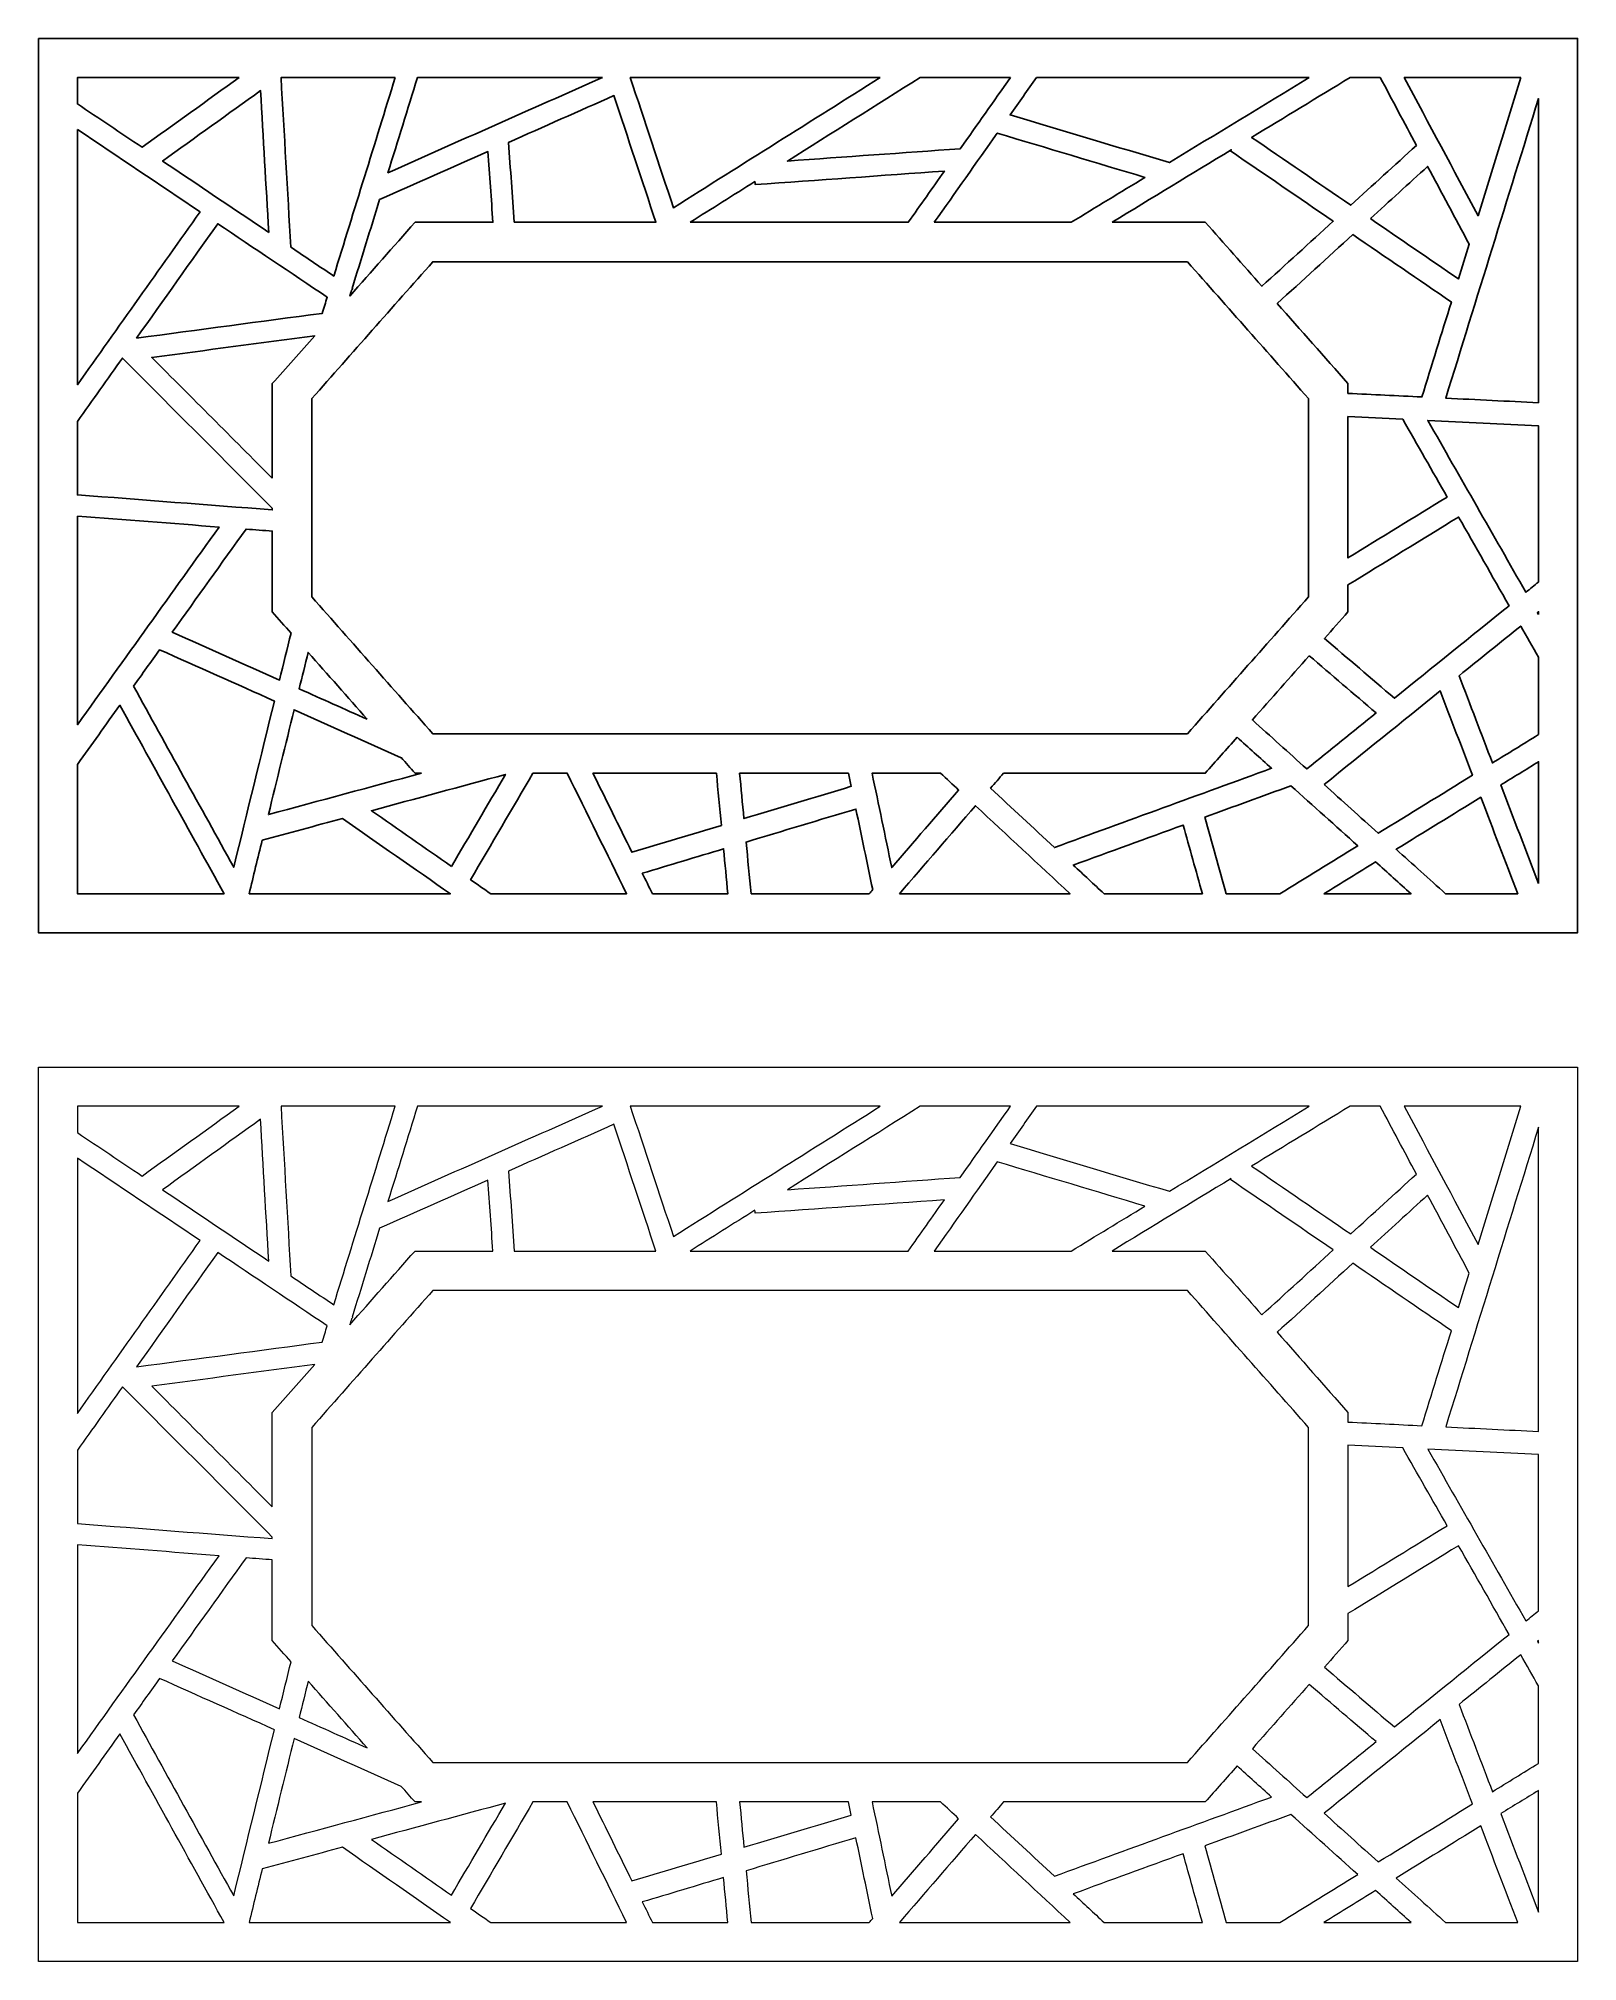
# Model space of a CAD drawing. Header units: centimetres. Extents: x -9.4 to 9.6, y -10 to 13.7.
import ezdxf

# ---------------------------------------------------------------- set-up
doc = ezdxf.new("R2010")
doc.units = ezdxf.units.CM
doc.header["$MEASUREMENT"] = 0
doc.layers.add('layer 1', color=7, linetype='Continuous')

msp = doc.modelspace()

# ---------------------------------------------------------------- linework, layer by layer
at = {"layer": 'layer 1', "color": 177}
for points, knots in [([(-9.3534, 13.65941), (-9.3534, 9.98564), (-9.3534, 6.31187), (-9.3534, 2.6381), (-9.3534, 2.6381), (-3.02892, 2.63811), (3.29554, 2.63808), (9.62, 2.6381), (9.62, 2.6381), (9.62, 6.31187), (9.62, 9.98564), (9.62, 13.65941), (9.62, 13.65941), (3.29554, 13.65943), (-3.02891, 13.65941), (-9.3534, 13.65941)], [0, 0, 0, 0, 0.2, 0.2, 0.2, 0.2, 0.4, 0.4, 0.4, 0.4, 0.6, 0.6, 0.6, 0.6, 1, 1, 1, 1]), ([(-6.87876, 13.17814), (-7.27782, 12.89151), (-7.6769, 12.60491), (-8.07601, 12.3183), (-8.07601, 12.3183), (-8.34136, 12.49644), (-8.60675, 12.6746), (-8.87211, 12.85274), (-8.87211, 12.85274), (-8.87211, 12.9612), (-8.87211, 13.06967), (-8.87211, 13.17812), (-8.87211, 13.17812), (-8.20766, 13.17812), (-7.5432, 13.17814), (-6.87876, 13.17814)], [0, 0, 0, 0, 0.2, 0.2, 0.2, 0.2, 0.4, 0.4, 0.4, 0.4, 0.6, 0.6, 0.6, 0.6, 1, 1, 1, 1]), ([(-4.95526, 13.17811), (-5.20779, 12.36271), (-5.46033, 11.5473), (-5.71286, 10.73188), (-5.71286, 10.73188), (-5.88948, 10.85046), (-6.06611, 10.96903), (-6.24275, 11.08762), (-6.24275, 11.08762), (-6.28272, 11.78444), (-6.32269, 12.48128), (-6.36267, 13.17814), (-6.36267, 13.17814), (-5.89354, 13.17814), (-5.4244, 13.17814), (-4.95526, 13.17811)], [0, 0, 0, 0, 0.2, 0.2, 0.2, 0.2, 0.4, 0.4, 0.4, 0.4, 0.6, 0.6, 0.6, 0.6, 1, 1, 1, 1]), ([(-2.40174, 13.17814), (-3.28271, 12.78722), (-4.16368, 12.39626), (-5.04465, 12.00538), (-5.04465, 12.00538), (-4.92358, 12.39629), (-4.80256, 12.78721), (-4.68147, 13.17812), (-4.68147, 13.17812), (-3.92156, 13.17812), (-3.16161, 13.17812), (-2.40174, 13.17814)], [0, 0, 0, 0, 0.25, 0.25, 0.25, 0.25, 0.5, 0.5, 0.5, 0.5, 1, 1, 1, 1]), ([(1.0248, 13.17814), (0.17455, 12.6432), (-0.67571, 12.10828), (-1.52594, 11.57336), (-1.52594, 11.57336), (-1.70316, 12.10828), (-1.88038, 12.6432), (-2.05763, 13.17812), (-2.05763, 13.17812), (-1.03014, 13.17814), (-0.00267, 13.17812), (1.0248, 13.17814)], [0, 0, 0, 0, 0.25, 0.25, 0.25, 0.25, 0.5, 0.5, 0.5, 0.5, 1, 1, 1, 1]), ([(2.63033, 13.17814), (2.42365, 12.88569), (2.21693, 12.59323), (2.01027, 12.30078), (2.01027, 12.30078), (1.30008, 12.2501), (0.5899, 12.19943), (-0.12027, 12.14873), (-0.12027, 12.14873), (0.42514, 12.49188), (0.97049, 12.835), (1.51589, 13.17814), (1.51589, 13.17814), (1.88737, 13.17812), (2.25886, 13.17812), (2.63033, 13.17814)], [0, 0, 0, 0, 0.2, 0.2, 0.2, 0.2, 0.4, 0.4, 0.4, 0.4, 0.6, 0.6, 0.6, 0.6, 1, 1, 1, 1]), ([(6.31225, 13.17812), (5.73748, 12.82869), (5.16272, 12.47924), (4.58793, 12.12979), (4.58793, 12.12979), (3.93372, 12.32578), (3.2795, 12.52178), (2.6253, 12.71777), (2.6253, 12.71777), (2.73374, 12.87124), (2.8422, 13.02468), (2.95064, 13.17812), (2.95064, 13.17812), (4.07117, 13.17814), (5.19171, 13.17814), (6.31225, 13.17812)], [0, 0, 0, 0, 0.2, 0.2, 0.2, 0.2, 0.4, 0.4, 0.4, 0.4, 0.6, 0.6, 0.6, 0.6, 1, 1, 1, 1]), ([(7.1873, 13.17814), (7.33608, 12.8994), (7.48489, 12.62067), (7.63369, 12.34191), (7.63369, 12.34191), (7.36395, 12.09613), (7.09421, 11.85035), (6.82447, 11.60455), (6.82447, 11.60455), (6.41713, 11.88317), (6.00979, 12.16182), (5.60245, 12.44045), (5.60245, 12.44045), (6.00689, 12.68636), (6.41134, 12.93223), (6.81574, 13.17812), (6.81574, 13.17812), (6.93961, 13.17812), (7.06345, 13.17812), (7.1873, 13.17814)], [0, 0, 0, 0, 0.16666667, 0.16666667, 0.16666667, 0.16666667, 0.33333333, 0.33333333, 0.33333333, 0.33333333, 0.5, 0.5, 0.5, 0.5, 0.66666667, 0.66666667, 0.66666667, 0.66666667, 1, 1, 1, 1]), ([(8.92096, 13.17812), (8.74507, 12.61014), (8.56917, 12.04217), (8.39328, 11.47419), (8.39328, 11.47419), (8.09006, 12.04218), (7.78685, 12.61013), (7.48365, 13.17814), (7.48365, 13.17814), (7.96275, 13.17812), (8.44186, 13.17812), (8.92096, 13.17812)], [0, 0, 0, 0, 0.25, 0.25, 0.25, 0.25, 0.5, 0.5, 0.5, 0.5, 1, 1, 1, 1]), ([(-6.51492, 11.27032), (-6.95116, 11.56316), (-7.3874, 11.85603), (-7.82363, 12.14887), (-7.82363, 12.14887), (-7.42078, 12.4382), (-7.01793, 12.7275), (-6.6151, 13.01681), (-6.6151, 13.01681), (-6.5817, 12.43466), (-6.5483, 11.85249), (-6.51492, 11.27032)], [0, 0, 0, 0, 0.25, 0.25, 0.25, 0.25, 0.5, 0.5, 0.5, 0.5, 1, 1, 1, 1]), ([(-3.48907, 11.39403), (-3.51198, 11.72238), (-3.53488, 12.05068), (-3.55779, 12.37898), (-3.55779, 12.37898), (-3.12495, 12.57108), (-2.6921, 12.7631), (-2.25927, 12.95514), (-2.25927, 12.95514), (-2.08688, 12.4348), (-1.91447, 11.91441), (-1.74207, 11.39403), (-1.74207, 11.39403), (-2.32439, 11.39403), (-2.90674, 11.39403), (-3.48907, 11.39403)], [0, 0, 0, 0, 0.2, 0.2, 0.2, 0.2, 0.4, 0.4, 0.4, 0.4, 0.6, 0.6, 0.6, 0.6, 1, 1, 1, 1]), ([(9.13871, 9.17051), (8.7576, 9.18927), (8.37648, 9.20806), (7.99536, 9.22683), (7.99536, 9.22683), (8.37648, 10.45743), (8.7576, 11.68806), (9.13871, 12.91868), (9.13871, 12.91868), (9.13871, 11.66929), (9.13871, 10.4199), (9.13871, 9.17051)], [0, 0, 0, 0, 0.25, 0.25, 0.25, 0.25, 0.5, 0.5, 0.5, 0.5, 1, 1, 1, 1]), ([(-8.87211, 12.53768), (-8.36804, 12.19929), (-7.86393, 11.8609), (-7.35991, 11.5225), (-7.35991, 11.5225), (-7.86394, 10.81236), (-8.36801, 10.10223), (-8.87211, 9.39209), (-8.87211, 9.39209), (-8.87211, 10.44062), (-8.87211, 11.48915), (-8.87211, 12.53768)], [0, 0, 0, 0, 0.25, 0.25, 0.25, 0.25, 0.5, 0.5, 0.5, 0.5, 1, 1, 1, 1]), ([(1.68971, 11.39403), (1.94856, 11.76026), (2.20739, 12.1265), (2.46621, 12.49271), (2.46621, 12.49271), (3.07329, 12.31084), (3.68036, 12.12897), (4.28742, 11.94708), (4.28742, 11.94708), (3.98421, 11.76274), (3.68097, 11.57837), (3.37776, 11.39403), (3.37776, 11.39403), (2.81508, 11.39403), (2.25239, 11.39403), (1.68971, 11.39403)], [0, 0, 0, 0, 0.2, 0.2, 0.2, 0.2, 0.4, 0.4, 0.4, 0.4, 0.6, 0.6, 0.6, 0.6, 1, 1, 1, 1]), ([(-5.51553, 10.48493), (-5.50819, 10.50866), (-5.50086, 10.53243), (-5.49348, 10.55616), (-5.49348, 10.55616), (-5.48906, 10.56269), (-5.48464, 10.56921), (-5.48022, 10.57574), (-5.48022, 10.57574), (-5.4822, 10.57705), (-5.48419, 10.57838), (-5.48617, 10.57969), (-5.48617, 10.57969), (-5.37325, 10.94436), (-5.26031, 11.30898), (-5.14739, 11.67364), (-5.14739, 11.67364), (-4.70222, 11.87118), (-4.25698, 12.06873), (-3.81183, 12.26629), (-3.81183, 12.26629), (-3.79151, 11.97553), (-3.77123, 11.68478), (-3.75095, 11.39403), (-3.75095, 11.39403), (-4.07102, 11.39403), (-4.39108, 11.39403), (-4.71115, 11.39403), (-4.71115, 11.39403), (-4.97928, 11.09101), (-5.2474, 10.78795), (-5.51553, 10.48493)], [0, 0, 0, 0, 0.11111111, 0.11111111, 0.11111111, 0.11111111, 0.22222222, 0.22222222, 0.22222222, 0.22222222, 0.33333333, 0.33333333, 0.33333333, 0.33333333, 0.44444444, 0.44444444, 0.44444444, 0.44444444, 0.55555556, 0.55555556, 0.55555556, 0.55555556, 0.66666667, 0.66666667, 0.66666667, 0.66666667, 0.77777778, 0.77777778, 0.77777778, 0.77777778, 1, 1, 1, 1]), ([(3.88128, 11.39403), (4.37105, 11.69179), (4.86082, 11.98958), (5.3506, 12.28734), (5.3506, 12.28734), (5.34749, 12.28292), (5.34437, 12.27852), (5.34123, 12.27408), (5.34123, 12.27408), (5.76354, 11.98519), (6.18586, 11.69632), (6.60817, 11.40744), (6.60817, 11.40744), (6.31485, 11.14016), (6.02152, 10.87288), (5.72819, 10.60556), (5.72819, 10.60556), (5.49565, 10.8684), (5.26311, 11.13121), (5.03057, 11.39403), (5.03057, 11.39403), (4.64748, 11.39403), (4.26438, 11.39403), (3.88128, 11.39403)], [0, 0, 0, 0, 0.14285714, 0.14285714, 0.14285714, 0.14285714, 0.28571429, 0.28571429, 0.28571429, 0.28571429, 0.42857143, 0.42857143, 0.42857143, 0.42857143, 0.57142857, 0.57142857, 0.57142857, 0.57142857, 0.71428571, 0.71428571, 0.71428571, 0.71428571, 1, 1, 1, 1]), ([(-1.31989, 11.39403), (-1.05374, 11.56147), (-0.78762, 11.7289), (-0.52149, 11.89633), (-0.52149, 11.89633), (-0.52015, 11.88365), (-0.51881, 11.87099), (-0.51748, 11.85833), (-0.51748, 11.85833), (0.26009, 11.9138), (1.03764, 11.96928), (1.81517, 12.02479), (1.81517, 12.02479), (1.66659, 11.81453), (1.518, 11.60427), (1.3694, 11.39403), (1.3694, 11.39403), (0.47295, 11.39403), (-0.42345, 11.39403), (-1.31989, 11.39403)], [0, 0, 0, 0, 0.16666667, 0.16666667, 0.16666667, 0.16666667, 0.33333333, 0.33333333, 0.33333333, 0.33333333, 0.5, 0.5, 0.5, 0.5, 0.66666667, 0.66666667, 0.66666667, 0.66666667, 1, 1, 1, 1]), ([(7.06602, 11.43931), (7.30137, 11.65377), (7.53671, 11.86824), (7.77208, 12.08267), (7.77208, 12.08267), (7.94285, 11.76274), (8.11366, 11.44281), (8.28447, 11.12286), (8.28447, 11.12286), (8.24043, 10.98066), (8.19637, 10.83843), (8.15232, 10.69624), (8.15232, 10.69624), (7.79023, 10.94391), (7.42811, 11.19162), (7.06602, 11.43931)], [0, 0, 0, 0, 0.2, 0.2, 0.2, 0.2, 0.4, 0.4, 0.4, 0.4, 0.6, 0.6, 0.6, 0.6, 1, 1, 1, 1]), ([(-8.14373, 9.96645), (-7.81003, 10.43654), (-7.47637, 10.9066), (-7.14268, 11.37671), (-7.14268, 11.37671), (-6.693, 11.07481), (-6.24333, 10.77295), (-5.79363, 10.47105), (-5.79363, 10.47105), (-5.81416, 10.40474), (-5.83469, 10.33842), (-5.85524, 10.27208), (-5.85524, 10.27208), (-6.61805, 10.17021), (-7.38091, 10.06835), (-8.14373, 9.96645)], [0, 0, 0, 0, 0.2, 0.2, 0.2, 0.2, 0.4, 0.4, 0.4, 0.4, 0.6, 0.6, 0.6, 0.6, 1, 1, 1, 1]), ([(5.91697, 10.39224), (6.22791, 10.67556), (6.53878, 10.95888), (6.84971, 11.2422), (6.84971, 11.2422), (7.25453, 10.9653), (7.65934, 10.6884), (8.06415, 10.4115), (8.06415, 10.4115), (7.94335, 10.02143), (7.82252, 9.63137), (7.70175, 9.24129), (7.70175, 9.24129), (7.39784, 9.25626), (7.09394, 9.27122), (6.79008, 9.28619), (6.79008, 9.28619), (6.79008, 9.32594), (6.79008, 9.3657), (6.79008, 9.40545), (6.79008, 9.40545), (6.49903, 9.73438), (6.208, 10.0633), (5.91697, 10.39224)], [0, 0, 0, 0, 0.14285714, 0.14285714, 0.14285714, 0.14285714, 0.28571429, 0.28571429, 0.28571429, 0.28571429, 0.42857143, 0.42857143, 0.42857143, 0.42857143, 0.57142857, 0.57142857, 0.57142857, 0.57142857, 0.71428571, 0.71428571, 0.71428571, 0.71428571, 1, 1, 1, 1]), ([(-5.98398, 6.77795), (-5.98398, 7.59232), (-5.98398, 8.40668), (-5.98398, 9.22107), (-5.98398, 9.22107), (-5.48661, 9.78316), (-4.98927, 10.34526), (-4.49193, 10.90738), (-4.49193, 10.90738), (-1.39084, 10.90737), (1.71026, 10.90737), (4.81135, 10.90737), (4.81135, 10.90737), (5.30869, 10.34526), (5.80605, 9.78314), (6.3034, 9.22107), (6.3034, 9.22107), (6.30342, 8.40668), (6.3034, 7.59232), (6.3034, 6.77796), (6.3034, 6.77796), (5.80605, 6.21586), (5.30871, 5.65374), (4.81135, 5.09166), (4.81135, 5.09166), (1.71026, 5.09164), (-1.39084, 5.09164), (-4.49193, 5.09164), (-4.49193, 5.09164), (-4.98928, 5.65374), (-5.48662, 6.21586), (-5.98398, 6.77795)], [0, 0, 0, 0, 0.11111111, 0.11111111, 0.11111111, 0.11111111, 0.22222222, 0.22222222, 0.22222222, 0.22222222, 0.33333333, 0.33333333, 0.33333333, 0.33333333, 0.44444444, 0.44444444, 0.44444444, 0.44444444, 0.55555556, 0.55555556, 0.55555556, 0.55555556, 0.66666667, 0.66666667, 0.66666667, 0.66666667, 0.77777778, 0.77777778, 0.77777778, 0.77777778, 1, 1, 1, 1]), ([(-6.47065, 8.23994), (-6.96576, 8.73603), (-7.46083, 9.23217), (-7.95593, 9.72826), (-7.95593, 9.72826), (-7.28653, 9.81768), (-6.6171, 9.90707), (-5.94771, 9.99648), (-5.94771, 9.99648), (-6.12202, 9.79946), (-6.29634, 9.60245), (-6.47067, 9.40545), (-6.47067, 9.40545), (-6.47065, 9.01694), (-6.47067, 8.62845), (-6.47065, 8.23994)], [0, 0, 0, 0, 0.2, 0.2, 0.2, 0.2, 0.4, 0.4, 0.4, 0.4, 0.6, 0.6, 0.6, 0.6, 1, 1, 1, 1]), ([(-8.87211, 8.94034), (-8.68744, 9.2005), (-8.50273, 9.46069), (-8.31808, 9.72089), (-8.31808, 9.72089), (-7.70224, 9.10382), (-7.08646, 8.48675), (-6.47067, 7.86967), (-6.47067, 7.86967), (-6.47065, 7.86317), (-6.47065, 7.85661), (-6.47065, 7.8501), (-6.47065, 7.8501), (-7.27114, 7.91189), (-8.07163, 7.9737), (-8.87213, 8.0355), (-8.87213, 8.0355), (-8.87211, 8.33712), (-8.87211, 8.63874), (-8.87211, 8.94034)], [0, 0, 0, 0, 0.16666667, 0.16666667, 0.16666667, 0.16666667, 0.33333333, 0.33333333, 0.33333333, 0.33333333, 0.5, 0.5, 0.5, 0.5, 0.66666667, 0.66666667, 0.66666667, 0.66666667, 1, 1, 1, 1]), ([(6.79008, 9.00102), (7.01496, 8.98993), (7.23985, 8.97886), (7.46476, 8.96779), (7.46476, 8.96779), (7.64723, 8.64808), (7.82968, 8.32836), (8.01214, 8.00868), (8.01214, 8.00868), (7.60479, 7.75861), (7.19743, 7.50859), (6.79008, 7.25852), (6.79008, 7.25852), (6.79008, 7.83935), (6.79008, 8.42017), (6.79008, 9.00102)], [0, 0, 0, 0, 0.2, 0.2, 0.2, 0.2, 0.4, 0.4, 0.4, 0.4, 0.6, 0.6, 0.6, 0.6, 1, 1, 1, 1]), ([(9.13871, 6.96091), (9.08665, 6.91896), (9.0346, 6.87702), (8.98252, 6.83506), (8.98252, 6.83506), (8.5797, 7.5409), (8.1769, 8.24672), (7.77407, 8.95255), (7.77407, 8.95255), (8.22896, 8.93014), (8.68384, 8.90775), (9.13871, 8.88533), (9.13871, 8.88533), (9.13871, 8.24386), (9.13871, 7.60239), (9.13871, 6.96091)], [0, 0, 0, 0, 0.2, 0.2, 0.2, 0.2, 0.4, 0.4, 0.4, 0.4, 0.6, 0.6, 0.6, 0.6, 1, 1, 1, 1]), ([(-8.87211, 7.77342), (-8.29008, 7.72849), (-7.70801, 7.68355), (-7.12601, 7.63861), (-7.12601, 7.63861), (-7.70804, 6.82679), (-8.29008, 6.01494), (-8.87211, 5.20308), (-8.87211, 5.20308), (-8.87211, 6.05987), (-8.87211, 6.91665), (-8.87211, 7.77342)], [0, 0, 0, 0, 0.25, 0.25, 0.25, 0.25, 0.5, 0.5, 0.5, 0.5, 1, 1, 1, 1]), ([(-6.2398, 6.33263), (-6.28708, 6.13943), (-6.33437, 5.94622), (-6.38164, 5.75301), (-6.38164, 5.75301), (-6.82244, 5.94987), (-7.26322, 6.14675), (-7.70402, 6.34363), (-7.70402, 6.34363), (-7.40069, 6.76674), (-7.09734, 7.18985), (-6.79399, 7.61297), (-6.79399, 7.61297), (-6.68622, 7.60465), (-6.57844, 7.59633), (-6.47065, 7.58797), (-6.47065, 7.58797), (-6.47065, 7.25652), (-6.47065, 6.92503), (-6.47065, 6.59355), (-6.47065, 6.59355), (-6.39371, 6.50658), (-6.31675, 6.41961), (-6.2398, 6.33263)], [0, 0, 0, 0, 0.14285714, 0.14285714, 0.14285714, 0.14285714, 0.28571429, 0.28571429, 0.28571429, 0.28571429, 0.42857143, 0.42857143, 0.42857143, 0.42857143, 0.57142857, 0.57142857, 0.57142857, 0.57142857, 0.71428571, 0.71428571, 0.71428571, 0.71428571, 1, 1, 1, 1]), ([(6.79008, 6.92525), (7.24438, 7.20412), (7.69869, 7.483), (8.15298, 7.76185), (8.15298, 7.76185), (8.36087, 7.39762), (8.56874, 7.03338), (8.77661, 6.66915), (8.77661, 6.66915), (8.30506, 6.2892), (7.8335, 5.90924), (7.36196, 5.52929), (7.36196, 5.52929), (7.07474, 5.77488), (6.78751, 6.02045), (6.50028, 6.26601), (6.50028, 6.26601), (6.5969, 6.3752), (6.69347, 6.48439), (6.79008, 6.59355), (6.79008, 6.59355), (6.79008, 6.70412), (6.79009, 6.81469), (6.79008, 6.92525)], [0, 0, 0, 0, 0.14285714, 0.14285714, 0.14285714, 0.14285714, 0.28571429, 0.28571429, 0.28571429, 0.28571429, 0.42857143, 0.42857143, 0.42857143, 0.42857143, 0.57142857, 0.57142857, 0.57142857, 0.57142857, 0.71428571, 0.71428571, 0.71428571, 0.71428571, 1, 1, 1, 1]), ([(9.13873, 5.08042), (8.94942, 4.96402), (8.76013, 4.84761), (8.57084, 4.73121), (8.57084, 4.73121), (8.43385, 5.08963), (8.29686, 5.44807), (8.15985, 5.80647), (8.15985, 5.80647), (8.41308, 6.01053), (8.66632, 6.21456), (8.91958, 6.41864), (8.91958, 6.41864), (8.99263, 6.29063), (9.06567, 6.16264), (9.13871, 6.03464), (9.13871, 6.03464), (9.13871, 5.71657), (9.13871, 5.39849), (9.13873, 5.08042)], [0, 0, 0, 0, 0.16666667, 0.16666667, 0.16666667, 0.16666667, 0.33333333, 0.33333333, 0.33333333, 0.33333333, 0.5, 0.5, 0.5, 0.5, 0.66666667, 0.66666667, 0.66666667, 0.66666667, 1, 1, 1, 1]), ([(9.13871, 6.5614), (9.13431, 6.56911), (9.12991, 6.57682), (9.1255, 6.58455), (9.1255, 6.58455), (9.12991, 6.58811), (9.13431, 6.59166), (9.13871, 6.5952), (9.13871, 6.5952), (9.13871, 6.58393), (9.13871, 6.5727), (9.13871, 6.5614)], [0, 0, 0, 0, 0.25, 0.25, 0.25, 0.25, 0.5, 0.5, 0.5, 0.5, 1, 1, 1, 1]), ([(-8.18106, 5.67825), (-8.07391, 5.82771), (-7.96675, 5.97715), (-7.8596, 6.12664), (-7.8596, 6.12664), (-7.38801, 5.91602), (-6.91642, 5.70539), (-6.44483, 5.49475), (-6.44483, 5.49475), (-6.61194, 4.81183), (-6.77905, 4.12888), (-6.94616, 3.44595), (-6.94616, 3.44595), (-7.3578, 4.19004), (-7.76943, 4.93415), (-8.18106, 5.67825)], [0, 0, 0, 0, 0.2, 0.2, 0.2, 0.2, 0.4, 0.4, 0.4, 0.4, 0.6, 0.6, 0.6, 0.6, 1, 1, 1, 1]), ([(-5.29916, 5.26954), (-5.57906, 5.39454), (-5.85897, 5.51956), (-6.1389, 5.64459), (-6.1389, 5.64459), (-6.10221, 5.79446), (-6.06553, 5.94433), (-6.02885, 6.09424), (-6.02885, 6.09424), (-5.78562, 5.81934), (-5.5424, 5.54444), (-5.29916, 5.26954)], [0, 0, 0, 0, 0.25, 0.25, 0.25, 0.25, 0.5, 0.5, 0.5, 0.5, 1, 1, 1, 1]), ([(6.31163, 6.05283), (6.58656, 5.81776), (6.86153, 5.58268), (7.13646, 5.34761), (7.13646, 5.34761), (6.85142, 5.11792), (6.56636, 4.88822), (6.28131, 4.65857), (6.28131, 4.65857), (6.05795, 4.85945), (5.83457, 5.06032), (5.61121, 5.26121), (5.61121, 5.26121), (5.84471, 5.52508), (6.0782, 5.78894), (6.31163, 6.05283)], [0, 0, 0, 0, 0.2, 0.2, 0.2, 0.2, 0.4, 0.4, 0.4, 0.4, 0.6, 0.6, 0.6, 0.6, 1, 1, 1, 1]), ([(6.49577, 4.46568), (6.97282, 4.85005), (7.44986, 5.23442), (7.9269, 5.61881), (7.9269, 5.61881), (8.05933, 5.27238), (8.19175, 4.92595), (8.32417, 4.57952), (8.32417, 4.57952), (7.93713, 4.34153), (7.55011, 4.10352), (7.16305, 3.86552), (7.16305, 3.86552), (6.94063, 4.06558), (6.71822, 4.26561), (6.49577, 4.46568)], [0, 0, 0, 0, 0.2, 0.2, 0.2, 0.2, 0.4, 0.4, 0.4, 0.4, 0.6, 0.6, 0.6, 0.6, 1, 1, 1, 1]), ([(-8.87213, 4.71435), (-8.698, 4.95719), (-8.5239, 5.20004), (-8.34977, 5.4429), (-8.34977, 5.4429), (-7.92134, 4.66839), (-7.49287, 3.89389), (-7.06441, 3.11939), (-7.06441, 3.11939), (-7.66702, 3.11935), (-8.26953, 3.11937), (-8.87211, 3.11939), (-8.87211, 3.11939), (-8.87211, 3.65104), (-8.87211, 4.18269), (-8.87213, 4.71435)], [0, 0, 0, 0, 0.2, 0.2, 0.2, 0.2, 0.4, 0.4, 0.4, 0.4, 0.6, 0.6, 0.6, 0.6, 1, 1, 1, 1]), ([(-4.63175, 4.60497), (-5.26053, 4.43503), (-5.88926, 4.2651), (-6.51801, 4.09519), (-6.51801, 4.09519), (-6.41271, 4.52556), (-6.30739, 4.95597), (-6.20208, 5.38634), (-6.20208, 5.38634), (-5.76182, 5.1897), (-5.32158, 4.99306), (-4.88133, 4.79643), (-4.88133, 4.79643), (-4.88125, 4.79666), (-4.88119, 4.79687), (-4.88109, 4.79704), (-4.88109, 4.79704), (-4.82446, 4.73301), (-4.7678, 4.66902), (-4.71115, 4.60497), (-4.71115, 4.60497), (-4.68469, 4.60497), (-4.65822, 4.60497), (-4.63175, 4.60497)], [0, 0, 0, 0, 0.14285714, 0.14285714, 0.14285714, 0.14285714, 0.28571429, 0.28571429, 0.28571429, 0.28571429, 0.42857143, 0.42857143, 0.42857143, 0.42857143, 0.57142857, 0.57142857, 0.57142857, 0.57142857, 0.71428571, 0.71428571, 0.71428571, 0.71428571, 1, 1, 1, 1]), ([(5.42255, 5.04797), (5.56423, 4.92053), (5.70591, 4.79307), (5.84761, 4.66566), (5.84761, 4.66566), (4.95524, 4.34023), (4.06286, 4.01482), (3.17049, 3.68941), (3.17049, 3.68941), (2.9084, 3.93314), (2.64637, 4.17686), (2.38429, 4.4206), (2.38429, 4.4206), (2.43734, 4.48206), (2.4904, 4.54351), (2.54346, 4.60497), (2.54346, 4.60497), (3.37252, 4.60494), (4.20154, 4.60499), (5.03057, 4.60497), (5.03057, 4.60497), (5.1612, 4.75263), (5.29186, 4.90029), (5.42255, 5.04797)], [0, 0, 0, 0, 0.14285714, 0.14285714, 0.14285714, 0.14285714, 0.28571429, 0.28571429, 0.28571429, 0.28571429, 0.42857143, 0.42857143, 0.42857143, 0.42857143, 0.57142857, 0.57142857, 0.57142857, 0.57142857, 0.71428571, 0.71428571, 0.71428571, 0.71428571, 1, 1, 1, 1]), ([(9.13871, 3.24561), (8.98391, 3.65059), (8.82913, 4.05553), (8.67432, 4.46056), (8.67432, 4.46056), (8.82912, 4.55572), (8.98391, 4.65092), (9.13871, 4.74611), (9.13871, 4.74611), (9.13871, 4.24596), (9.13871, 3.74577), (9.13871, 3.24561)], [0, 0, 0, 0, 0.25, 0.25, 0.25, 0.25, 0.5, 0.5, 0.5, 0.5, 1, 1, 1, 1]), ([(-4.26156, 3.45617), (-4.5905, 3.68522), (-4.91944, 3.91423), (-5.24837, 4.14326), (-5.24837, 4.14326), (-4.69764, 4.29211), (-4.14691, 4.44094), (-3.59618, 4.58979), (-3.59618, 4.58979), (-3.81796, 4.21193), (-4.03978, 3.83406), (-4.26156, 3.45617)], [0, 0, 0, 0, 0.25, 0.25, 0.25, 0.25, 0.5, 0.5, 0.5, 0.5, 1, 1, 1, 1]), ([(-3.77785, 3.11937), (-3.86093, 3.17724), (-3.94403, 3.23509), (-4.02711, 3.29294), (-4.02711, 3.29294), (-3.7704, 3.73025), (-3.51371, 4.16762), (-3.257, 4.60499), (-3.257, 4.60499), (-3.11625, 4.60497), (-2.97549, 4.60497), (-2.83475, 4.60497), (-2.83475, 4.60497), (-2.59059, 4.10977), (-2.34643, 3.61459), (-2.10231, 3.11939), (-2.10231, 3.11939), (-2.66081, 3.11939), (-3.21934, 3.11937), (-3.77785, 3.11937)], [0, 0, 0, 0, 0.16666667, 0.16666667, 0.16666667, 0.16666667, 0.33333333, 0.33333333, 0.33333333, 0.33333333, 0.5, 0.5, 0.5, 0.5, 0.66666667, 0.66666667, 0.66666667, 0.66666667, 1, 1, 1, 1]), ([(-0.99578, 4.60497), (-0.97544, 4.3907), (-0.95506, 4.17643), (-0.93472, 3.96215), (-0.93472, 3.96215), (-1.30216, 3.85167), (-1.66961, 3.7412), (-2.03704, 3.63075), (-2.03704, 3.63075), (-2.19715, 3.95549), (-2.35725, 4.28021), (-2.51736, 4.60499), (-2.51736, 4.60499), (-2.0102, 4.60497), (-1.50299, 4.60497), (-0.99578, 4.60497)], [0, 0, 0, 0, 0.2, 0.2, 0.2, 0.2, 0.4, 0.4, 0.4, 0.4, 0.6, 0.6, 0.6, 0.6, 1, 1, 1, 1]), ([(0.63261, 4.60497), (0.64379, 4.55113), (0.65498, 4.4973), (0.66616, 4.44344), (0.66616, 4.44344), (0.22527, 4.31089), (-0.21566, 4.17833), (-0.65658, 4.04578), (-0.65658, 4.04578), (-0.67428, 4.23217), (-0.69201, 4.41855), (-0.7097, 4.60497), (-0.7097, 4.60497), (-0.26227, 4.60495), (0.18517, 4.60497), (0.63261, 4.60497)], [0, 0, 0, 0, 0.2, 0.2, 0.2, 0.2, 0.4, 0.4, 0.4, 0.4, 0.6, 0.6, 0.6, 0.6, 1, 1, 1, 1]), ([(1.76783, 4.60497), (1.84203, 4.53596), (1.91621, 4.46696), (1.99039, 4.39794), (1.99039, 4.39794), (1.71533, 4.07929), (1.44023, 3.76061), (1.16512, 3.44194), (1.16512, 3.44194), (1.08459, 3.82961), (1.00408, 4.21729), (0.92353, 4.60497), (0.92353, 4.60497), (1.20496, 4.60497), (1.48638, 4.60497), (1.76783, 4.60497)], [0, 0, 0, 0, 0.2, 0.2, 0.2, 0.2, 0.4, 0.4, 0.4, 0.4, 0.6, 0.6, 0.6, 0.6, 1, 1, 1, 1]), ([(5.29019, 3.11939), (5.20236, 3.43424), (5.11455, 3.74913), (5.02672, 4.06399), (5.02672, 4.06399), (5.38009, 4.19287), (5.73342, 4.32172), (6.08677, 4.45056), (6.08677, 4.45056), (6.36124, 4.2037), (6.63568, 3.95685), (6.91018, 3.71002), (6.91018, 3.71002), (6.59001, 3.51314), (6.26985, 3.31626), (5.9497, 3.11939), (5.9497, 3.11939), (5.72985, 3.11939), (5.51002, 3.11937), (5.29019, 3.11939)], [0, 0, 0, 0, 0.16666667, 0.16666667, 0.16666667, 0.16666667, 0.33333333, 0.33333333, 0.33333333, 0.33333333, 0.5, 0.5, 0.5, 0.5, 0.66666667, 0.66666667, 0.66666667, 0.66666667, 1, 1, 1, 1]), ([(7.9927, 3.11937), (7.78977, 3.30191), (7.58678, 3.48444), (7.38382, 3.66697), (7.38382, 3.66697), (7.73178, 3.88095), (8.07969, 4.09491), (8.42763, 4.30883), (8.42763, 4.30883), (8.57918, 3.91236), (8.73075, 3.51586), (8.8823, 3.11939), (8.8823, 3.11939), (8.58579, 3.11937), (8.28924, 3.1194), (7.9927, 3.11937)], [0, 0, 0, 0, 0.2, 0.2, 0.2, 0.2, 0.4, 0.4, 0.4, 0.4, 0.6, 0.6, 0.6, 0.6, 1, 1, 1, 1]), ([(-6.75678, 3.11939), (-6.70294, 3.33928), (-6.64915, 3.55925), (-6.59532, 3.77922), (-6.59532, 3.77922), (-6.26578, 3.86824), (-5.93622, 3.95736), (-5.60666, 4.04642), (-5.60666, 4.04642), (-5.16283, 3.73744), (-4.71902, 3.4284), (-4.27521, 3.11937), (-4.27521, 3.11937), (-5.10239, 3.11939), (-5.92959, 3.11937), (-6.75678, 3.11939)], [0, 0, 0, 0, 0.2, 0.2, 0.2, 0.2, 0.4, 0.4, 0.4, 0.4, 0.6, 0.6, 0.6, 0.6, 1, 1, 1, 1]), ([(-0.56857, 3.11939), (-0.58876, 3.33192), (-0.60895, 3.54446), (-0.62913, 3.757), (-0.62913, 3.757), (-0.17801, 3.89263), (0.27309, 4.02828), (0.72425, 4.16389), (0.72425, 4.16389), (0.79304, 3.8327), (0.86185, 3.50149), (0.93065, 3.1703), (0.93065, 3.1703), (0.916, 3.15335), (0.90132, 3.13636), (0.88669, 3.11939), (0.88669, 3.11939), (0.40161, 3.11937), (-0.08347, 3.11937), (-0.56857, 3.11939)], [0, 0, 0, 0, 0.16666667, 0.16666667, 0.16666667, 0.16666667, 0.33333333, 0.33333333, 0.33333333, 0.33333333, 0.5, 0.5, 0.5, 0.5, 0.66666667, 0.66666667, 0.66666667, 0.66666667, 1, 1, 1, 1]), ([(1.26103, 3.11939), (1.57337, 3.48119), (1.8857, 3.84303), (2.19804, 4.20484), (2.19804, 4.20484), (2.58708, 3.84302), (2.97614, 3.48121), (3.36516, 3.11937), (3.36516, 3.11937), (2.66378, 3.11939), (1.96243, 3.11937), (1.26103, 3.11939)], [0, 0, 0, 0, 0.25, 0.25, 0.25, 0.25, 0.5, 0.5, 0.5, 0.5, 1, 1, 1, 1]), ([(3.78338, 3.11937), (3.65691, 3.23701), (3.53044, 3.35463), (3.40398, 3.47226), (3.40398, 3.47226), (3.85547, 3.6369), (4.30699, 3.80155), (4.75848, 3.96617), (4.75848, 3.96617), (4.83721, 3.68393), (4.91592, 3.40166), (4.99465, 3.11939), (4.99465, 3.11939), (4.5909, 3.11937), (4.18715, 3.11937), (3.78338, 3.11937)], [0, 0, 0, 0, 0.2, 0.2, 0.2, 0.2, 0.4, 0.4, 0.4, 0.4, 0.6, 0.6, 0.6, 0.6, 1, 1, 1, 1]), ([(-1.78492, 3.11939), (-1.82645, 3.20362), (-1.86799, 3.28785), (-1.9095, 3.37208), (-1.9095, 3.37208), (-1.57544, 3.47251), (-1.24136, 3.57294), (-0.90728, 3.67337), (-0.90728, 3.67337), (-0.88975, 3.48872), (-0.8722, 3.30405), (-0.85465, 3.11937), (-0.85465, 3.11937), (-1.16474, 3.11937), (-1.47484, 3.11939), (-1.78492, 3.11939)], [0, 0, 0, 0, 0.2, 0.2, 0.2, 0.2, 0.4, 0.4, 0.4, 0.4, 0.6, 0.6, 0.6, 0.6, 1, 1, 1, 1]), ([(6.49336, 3.11939), (6.70585, 3.25008), (6.91841, 3.3808), (7.13096, 3.51149), (7.13096, 3.51149), (7.27627, 3.38078), (7.42156, 3.25008), (7.56689, 3.11937), (7.56689, 3.11937), (7.20905, 3.11939), (6.85117, 3.11937), (6.49336, 3.11939)], [0, 0, 0, 0, 0.25, 0.25, 0.25, 0.25, 0.5, 0.5, 0.5, 0.5, 1, 1, 1, 1])]:
    msp.add_open_spline(points, degree=3, knots=knots, dxfattribs=at)
at = {"layer": 'layer 1', "color": 242, "lineweight": 9}
for points, knots in [([(-9.3534, 0.98247), (-9.3534, -2.6913), (-9.3534, -6.36507), (-9.3534, -10.03884), (-9.3534, -10.03884), (-3.02892, -10.03883), (3.29554, -10.03886), (9.62, -10.03884), (9.62, -10.03884), (9.62, -6.36507), (9.62, -2.6913), (9.62, 0.98247), (9.62, 0.98247), (3.29554, 0.98249), (-3.02891, 0.98247), (-9.3534, 0.98247)], [0, 0, 0, 0, 0.2, 0.2, 0.2, 0.2, 0.4, 0.4, 0.4, 0.4, 0.6, 0.6, 0.6, 0.6, 1, 1, 1, 1]), ([(-6.87876, 0.5012), (-7.27782, 0.21457), (-7.6769, -0.07203), (-8.07601, -0.35864), (-8.07601, -0.35864), (-8.34136, -0.1805), (-8.60675, -0.00234), (-8.87211, 0.1758), (-8.87211, 0.1758), (-8.87211, 0.28426), (-8.87211, 0.39273), (-8.87211, 0.50118), (-8.87211, 0.50118), (-8.20766, 0.50118), (-7.5432, 0.5012), (-6.87876, 0.5012)], [0, 0, 0, 0, 0.2, 0.2, 0.2, 0.2, 0.4, 0.4, 0.4, 0.4, 0.6, 0.6, 0.6, 0.6, 1, 1, 1, 1]), ([(-4.95526, 0.50117), (-5.20779, -0.31423), (-5.46033, -1.12964), (-5.71286, -1.94506), (-5.71286, -1.94506), (-5.88948, -1.82648), (-6.06611, -1.70791), (-6.24275, -1.58932), (-6.24275, -1.58932), (-6.28272, -0.8925), (-6.32269, -0.19566), (-6.36267, 0.5012), (-6.36267, 0.5012), (-5.89354, 0.5012), (-5.4244, 0.5012), (-4.95526, 0.50117)], [0, 0, 0, 0, 0.2, 0.2, 0.2, 0.2, 0.4, 0.4, 0.4, 0.4, 0.6, 0.6, 0.6, 0.6, 1, 1, 1, 1]), ([(-2.40174, 0.5012), (-3.28271, 0.11028), (-4.16368, -0.28068), (-5.04465, -0.67156), (-5.04465, -0.67156), (-4.92358, -0.28065), (-4.80256, 0.11027), (-4.68147, 0.50118), (-4.68147, 0.50118), (-3.92156, 0.50118), (-3.16161, 0.50118), (-2.40174, 0.5012)], [0, 0, 0, 0, 0.25, 0.25, 0.25, 0.25, 0.5, 0.5, 0.5, 0.5, 1, 1, 1, 1]), ([(1.0248, 0.5012), (0.17455, -0.03374), (-0.67571, -0.56866), (-1.52594, -1.10358), (-1.52594, -1.10358), (-1.70316, -0.56866), (-1.88038, -0.03374), (-2.05763, 0.50118), (-2.05763, 0.50118), (-1.03014, 0.5012), (-0.00267, 0.50118), (1.0248, 0.5012)], [0, 0, 0, 0, 0.25, 0.25, 0.25, 0.25, 0.5, 0.5, 0.5, 0.5, 1, 1, 1, 1]), ([(2.63033, 0.5012), (2.42365, 0.20875), (2.21693, -0.08371), (2.01027, -0.37616), (2.01027, -0.37616), (1.30008, -0.42684), (0.5899, -0.47751), (-0.12027, -0.52821), (-0.12027, -0.52821), (0.42514, -0.18506), (0.97049, 0.15806), (1.51589, 0.5012), (1.51589, 0.5012), (1.88737, 0.50118), (2.25886, 0.50118), (2.63033, 0.5012)], [0, 0, 0, 0, 0.2, 0.2, 0.2, 0.2, 0.4, 0.4, 0.4, 0.4, 0.6, 0.6, 0.6, 0.6, 1, 1, 1, 1]), ([(6.31225, 0.50118), (5.73748, 0.15175), (5.16272, -0.1977), (4.58793, -0.54715), (4.58793, -0.54715), (3.93372, -0.35116), (3.2795, -0.15516), (2.6253, 0.04083), (2.6253, 0.04083), (2.73374, 0.1943), (2.8422, 0.34774), (2.95064, 0.50118), (2.95064, 0.50118), (4.07117, 0.5012), (5.19171, 0.5012), (6.31225, 0.50118)], [0, 0, 0, 0, 0.2, 0.2, 0.2, 0.2, 0.4, 0.4, 0.4, 0.4, 0.6, 0.6, 0.6, 0.6, 1, 1, 1, 1]), ([(7.1873, 0.5012), (7.33608, 0.22246), (7.48489, -0.05627), (7.63369, -0.33503), (7.63369, -0.33503), (7.36395, -0.58081), (7.09421, -0.82659), (6.82447, -1.07239), (6.82447, -1.07239), (6.41713, -0.79377), (6.00979, -0.51512), (5.60245, -0.23649), (5.60245, -0.23649), (6.00689, 0.00942), (6.41134, 0.25529), (6.81574, 0.50118), (6.81574, 0.50118), (6.93961, 0.50118), (7.06345, 0.50118), (7.1873, 0.5012)], [0, 0, 0, 0, 0.16666667, 0.16666667, 0.16666667, 0.16666667, 0.33333333, 0.33333333, 0.33333333, 0.33333333, 0.5, 0.5, 0.5, 0.5, 0.66666667, 0.66666667, 0.66666667, 0.66666667, 1, 1, 1, 1]), ([(8.92096, 0.50118), (8.74507, -0.0668), (8.56917, -0.63477), (8.39328, -1.20275), (8.39328, -1.20275), (8.09006, -0.63476), (7.78685, -0.06681), (7.48365, 0.5012), (7.48365, 0.5012), (7.96275, 0.50118), (8.44186, 0.50118), (8.92096, 0.50118)], [0, 0, 0, 0, 0.25, 0.25, 0.25, 0.25, 0.5, 0.5, 0.5, 0.5, 1, 1, 1, 1]), ([(-6.51492, -1.40662), (-6.95116, -1.11378), (-7.3874, -0.82091), (-7.82363, -0.52807), (-7.82363, -0.52807), (-7.42078, -0.23874), (-7.01793, 0.05056), (-6.6151, 0.33987), (-6.6151, 0.33987), (-6.5817, -0.24228), (-6.5483, -0.82445), (-6.51492, -1.40662)], [0, 0, 0, 0, 0.25, 0.25, 0.25, 0.25, 0.5, 0.5, 0.5, 0.5, 1, 1, 1, 1]), ([(-3.48907, -1.28291), (-3.51198, -0.95456), (-3.53488, -0.62626), (-3.55779, -0.29796), (-3.55779, -0.29796), (-3.12495, -0.10586), (-2.6921, 0.08616), (-2.25927, 0.2782), (-2.25927, 0.2782), (-2.08688, -0.24214), (-1.91447, -0.76253), (-1.74207, -1.28291), (-1.74207, -1.28291), (-2.32439, -1.28291), (-2.90674, -1.28291), (-3.48907, -1.28291)], [0, 0, 0, 0, 0.2, 0.2, 0.2, 0.2, 0.4, 0.4, 0.4, 0.4, 0.6, 0.6, 0.6, 0.6, 1, 1, 1, 1]), ([(9.13871, -3.50643), (8.7576, -3.48767), (8.37648, -3.46888), (7.99536, -3.45011), (7.99536, -3.45011), (8.37648, -2.21951), (8.7576, -0.98888), (9.13871, 0.24174), (9.13871, 0.24174), (9.13871, -1.00765), (9.13871, -2.25704), (9.13871, -3.50643)], [0, 0, 0, 0, 0.25, 0.25, 0.25, 0.25, 0.5, 0.5, 0.5, 0.5, 1, 1, 1, 1]), ([(-8.87211, -0.13926), (-8.36804, -0.47765), (-7.86393, -0.81604), (-7.35991, -1.15444), (-7.35991, -1.15444), (-7.86394, -1.86458), (-8.36801, -2.57471), (-8.87211, -3.28485), (-8.87211, -3.28485), (-8.87211, -2.23632), (-8.87211, -1.18779), (-8.87211, -0.13926)], [0, 0, 0, 0, 0.25, 0.25, 0.25, 0.25, 0.5, 0.5, 0.5, 0.5, 1, 1, 1, 1]), ([(1.68971, -1.28291), (1.94856, -0.91668), (2.20739, -0.55044), (2.46621, -0.18423), (2.46621, -0.18423), (3.07329, -0.3661), (3.68036, -0.54797), (4.28742, -0.72986), (4.28742, -0.72986), (3.98421, -0.9142), (3.68097, -1.09857), (3.37776, -1.28291), (3.37776, -1.28291), (2.81508, -1.28291), (2.25239, -1.28291), (1.68971, -1.28291)], [0, 0, 0, 0, 0.2, 0.2, 0.2, 0.2, 0.4, 0.4, 0.4, 0.4, 0.6, 0.6, 0.6, 0.6, 1, 1, 1, 1]), ([(-5.51553, -2.19201), (-5.50819, -2.16828), (-5.50086, -2.14451), (-5.49348, -2.12078), (-5.49348, -2.12078), (-5.48906, -2.11425), (-5.48464, -2.10773), (-5.48022, -2.1012), (-5.48022, -2.1012), (-5.4822, -2.09989), (-5.48419, -2.09856), (-5.48617, -2.09725), (-5.48617, -2.09725), (-5.37325, -1.73258), (-5.26031, -1.36796), (-5.14739, -1.0033), (-5.14739, -1.0033), (-4.70222, -0.80576), (-4.25698, -0.60821), (-3.81183, -0.41065), (-3.81183, -0.41065), (-3.79151, -0.70141), (-3.77123, -0.99216), (-3.75095, -1.28291), (-3.75095, -1.28291), (-4.07102, -1.28291), (-4.39108, -1.28291), (-4.71115, -1.28291), (-4.71115, -1.28291), (-4.97928, -1.58593), (-5.2474, -1.88899), (-5.51553, -2.19201)], [0, 0, 0, 0, 0.11111111, 0.11111111, 0.11111111, 0.11111111, 0.22222222, 0.22222222, 0.22222222, 0.22222222, 0.33333333, 0.33333333, 0.33333333, 0.33333333, 0.44444444, 0.44444444, 0.44444444, 0.44444444, 0.55555556, 0.55555556, 0.55555556, 0.55555556, 0.66666667, 0.66666667, 0.66666667, 0.66666667, 0.77777778, 0.77777778, 0.77777778, 0.77777778, 1, 1, 1, 1]), ([(3.88128, -1.28291), (4.37105, -0.98515), (4.86082, -0.68736), (5.3506, -0.3896), (5.3506, -0.3896), (5.34749, -0.39402), (5.34437, -0.39842), (5.34123, -0.40286), (5.34123, -0.40286), (5.76354, -0.69175), (6.18586, -0.98062), (6.60817, -1.2695), (6.60817, -1.2695), (6.31485, -1.53678), (6.02152, -1.80406), (5.72819, -2.07138), (5.72819, -2.07138), (5.49565, -1.80854), (5.26311, -1.54573), (5.03057, -1.28291), (5.03057, -1.28291), (4.64748, -1.28291), (4.26438, -1.28291), (3.88128, -1.28291)], [0, 0, 0, 0, 0.14285714, 0.14285714, 0.14285714, 0.14285714, 0.28571429, 0.28571429, 0.28571429, 0.28571429, 0.42857143, 0.42857143, 0.42857143, 0.42857143, 0.57142857, 0.57142857, 0.57142857, 0.57142857, 0.71428571, 0.71428571, 0.71428571, 0.71428571, 1, 1, 1, 1]), ([(-1.31989, -1.28291), (-1.05374, -1.11547), (-0.78762, -0.94804), (-0.52149, -0.78061), (-0.52149, -0.78061), (-0.52015, -0.79329), (-0.51881, -0.80595), (-0.51748, -0.81861), (-0.51748, -0.81861), (0.26009, -0.76314), (1.03764, -0.70766), (1.81517, -0.65215), (1.81517, -0.65215), (1.66659, -0.86241), (1.518, -1.07267), (1.3694, -1.28291), (1.3694, -1.28291), (0.47295, -1.28291), (-0.42345, -1.28291), (-1.31989, -1.28291)], [0, 0, 0, 0, 0.16666667, 0.16666667, 0.16666667, 0.16666667, 0.33333333, 0.33333333, 0.33333333, 0.33333333, 0.5, 0.5, 0.5, 0.5, 0.66666667, 0.66666667, 0.66666667, 0.66666667, 1, 1, 1, 1]), ([(7.06602, -1.23763), (7.30137, -1.02317), (7.53671, -0.8087), (7.77208, -0.59427), (7.77208, -0.59427), (7.94285, -0.9142), (8.11366, -1.23413), (8.28447, -1.55408), (8.28447, -1.55408), (8.24043, -1.69628), (8.19637, -1.83851), (8.15232, -1.9807), (8.15232, -1.9807), (7.79023, -1.73303), (7.42811, -1.48532), (7.06602, -1.23763)], [0, 0, 0, 0, 0.2, 0.2, 0.2, 0.2, 0.4, 0.4, 0.4, 0.4, 0.6, 0.6, 0.6, 0.6, 1, 1, 1, 1]), ([(-8.14373, -2.71049), (-7.81003, -2.2404), (-7.47637, -1.77034), (-7.14268, -1.30023), (-7.14268, -1.30023), (-6.693, -1.60213), (-6.24333, -1.90399), (-5.79363, -2.20589), (-5.79363, -2.20589), (-5.81416, -2.2722), (-5.83469, -2.33852), (-5.85524, -2.40486), (-5.85524, -2.40486), (-6.61805, -2.50673), (-7.38091, -2.60859), (-8.14373, -2.71049)], [0, 0, 0, 0, 0.2, 0.2, 0.2, 0.2, 0.4, 0.4, 0.4, 0.4, 0.6, 0.6, 0.6, 0.6, 1, 1, 1, 1]), ([(5.91697, -2.2847), (6.22791, -2.00138), (6.53878, -1.71806), (6.84971, -1.43474), (6.84971, -1.43474), (7.25453, -1.71164), (7.65934, -1.98854), (8.06415, -2.26544), (8.06415, -2.26544), (7.94335, -2.65551), (7.82252, -3.04557), (7.70175, -3.43565), (7.70175, -3.43565), (7.39784, -3.42068), (7.09394, -3.40572), (6.79008, -3.39075), (6.79008, -3.39075), (6.79008, -3.351), (6.79008, -3.31124), (6.79008, -3.27149), (6.79008, -3.27149), (6.49903, -2.94256), (6.208, -2.61364), (5.91697, -2.2847)], [0, 0, 0, 0, 0.14285714, 0.14285714, 0.14285714, 0.14285714, 0.28571429, 0.28571429, 0.28571429, 0.28571429, 0.42857143, 0.42857143, 0.42857143, 0.42857143, 0.57142857, 0.57142857, 0.57142857, 0.57142857, 0.71428571, 0.71428571, 0.71428571, 0.71428571, 1, 1, 1, 1]), ([(-5.98398, -5.89899), (-5.98398, -5.08462), (-5.98398, -4.27026), (-5.98398, -3.45587), (-5.98398, -3.45587), (-5.48661, -2.89378), (-4.98927, -2.33168), (-4.49193, -1.76956), (-4.49193, -1.76956), (-1.39084, -1.76957), (1.71026, -1.76957), (4.81135, -1.76957), (4.81135, -1.76957), (5.30869, -2.33168), (5.80605, -2.8938), (6.3034, -3.45587), (6.3034, -3.45587), (6.30342, -4.27026), (6.3034, -5.08462), (6.3034, -5.89898), (6.3034, -5.89898), (5.80605, -6.46108), (5.30871, -7.0232), (4.81135, -7.58528), (4.81135, -7.58528), (1.71026, -7.5853), (-1.39084, -7.5853), (-4.49193, -7.5853), (-4.49193, -7.5853), (-4.98928, -7.0232), (-5.48662, -6.46108), (-5.98398, -5.89899)], [0, 0, 0, 0, 0.11111111, 0.11111111, 0.11111111, 0.11111111, 0.22222222, 0.22222222, 0.22222222, 0.22222222, 0.33333333, 0.33333333, 0.33333333, 0.33333333, 0.44444444, 0.44444444, 0.44444444, 0.44444444, 0.55555556, 0.55555556, 0.55555556, 0.55555556, 0.66666667, 0.66666667, 0.66666667, 0.66666667, 0.77777778, 0.77777778, 0.77777778, 0.77777778, 1, 1, 1, 1]), ([(-6.47065, -4.437), (-6.96576, -3.94091), (-7.46083, -3.44477), (-7.95593, -2.94868), (-7.95593, -2.94868), (-7.28653, -2.85926), (-6.6171, -2.76987), (-5.94771, -2.68046), (-5.94771, -2.68046), (-6.12202, -2.87748), (-6.29634, -3.07449), (-6.47067, -3.27149), (-6.47067, -3.27149), (-6.47065, -3.66), (-6.47067, -4.04849), (-6.47065, -4.437)], [0, 0, 0, 0, 0.2, 0.2, 0.2, 0.2, 0.4, 0.4, 0.4, 0.4, 0.6, 0.6, 0.6, 0.6, 1, 1, 1, 1]), ([(-8.87211, -3.7366), (-8.68744, -3.47644), (-8.50273, -3.21625), (-8.31808, -2.95605), (-8.31808, -2.95605), (-7.70224, -3.57312), (-7.08646, -4.19019), (-6.47067, -4.80727), (-6.47067, -4.80727), (-6.47065, -4.81377), (-6.47065, -4.82033), (-6.47065, -4.82684), (-6.47065, -4.82684), (-7.27114, -4.76505), (-8.07163, -4.70324), (-8.87213, -4.64144), (-8.87213, -4.64144), (-8.87211, -4.33982), (-8.87211, -4.0382), (-8.87211, -3.7366)], [0, 0, 0, 0, 0.16666667, 0.16666667, 0.16666667, 0.16666667, 0.33333333, 0.33333333, 0.33333333, 0.33333333, 0.5, 0.5, 0.5, 0.5, 0.66666667, 0.66666667, 0.66666667, 0.66666667, 1, 1, 1, 1]), ([(6.79008, -3.67592), (7.01496, -3.68701), (7.23985, -3.69808), (7.46476, -3.70915), (7.46476, -3.70915), (7.64723, -4.02886), (7.82968, -4.34858), (8.01214, -4.66826), (8.01214, -4.66826), (7.60479, -4.91833), (7.19743, -5.16835), (6.79008, -5.41842), (6.79008, -5.41842), (6.79008, -4.83759), (6.79008, -4.25677), (6.79008, -3.67592)], [0, 0, 0, 0, 0.2, 0.2, 0.2, 0.2, 0.4, 0.4, 0.4, 0.4, 0.6, 0.6, 0.6, 0.6, 1, 1, 1, 1]), ([(9.13871, -5.71603), (9.08665, -5.75798), (9.0346, -5.79992), (8.98252, -5.84188), (8.98252, -5.84188), (8.5797, -5.13604), (8.1769, -4.43022), (7.77407, -3.72439), (7.77407, -3.72439), (8.22896, -3.7468), (8.68384, -3.76919), (9.13871, -3.79161), (9.13871, -3.79161), (9.13871, -4.43308), (9.13871, -5.07455), (9.13871, -5.71603)], [0, 0, 0, 0, 0.2, 0.2, 0.2, 0.2, 0.4, 0.4, 0.4, 0.4, 0.6, 0.6, 0.6, 0.6, 1, 1, 1, 1]), ([(-8.87211, -4.90352), (-8.29008, -4.94845), (-7.70801, -4.99339), (-7.12601, -5.03833), (-7.12601, -5.03833), (-7.70804, -5.85015), (-8.29008, -6.662), (-8.87211, -7.47386), (-8.87211, -7.47386), (-8.87211, -6.61707), (-8.87211, -5.76029), (-8.87211, -4.90352)], [0, 0, 0, 0, 0.25, 0.25, 0.25, 0.25, 0.5, 0.5, 0.5, 0.5, 1, 1, 1, 1]), ([(6.79008, -5.75169), (7.24438, -5.47282), (7.69869, -5.19394), (8.15298, -4.91509), (8.15298, -4.91509), (8.36087, -5.27932), (8.56874, -5.64356), (8.77661, -6.00779), (8.77661, -6.00779), (8.30506, -6.38774), (7.8335, -6.7677), (7.36196, -7.14765), (7.36196, -7.14765), (7.07474, -6.90206), (6.78751, -6.65649), (6.50028, -6.41093), (6.50028, -6.41093), (6.5969, -6.30174), (6.69347, -6.19255), (6.79008, -6.08339), (6.79008, -6.08339), (6.79008, -5.97282), (6.79009, -5.86225), (6.79008, -5.75169)], [0, 0, 0, 0, 0.14285714, 0.14285714, 0.14285714, 0.14285714, 0.28571429, 0.28571429, 0.28571429, 0.28571429, 0.42857143, 0.42857143, 0.42857143, 0.42857143, 0.57142857, 0.57142857, 0.57142857, 0.57142857, 0.71428571, 0.71428571, 0.71428571, 0.71428571, 1, 1, 1, 1]), ([(-6.2398, -6.34431), (-6.28708, -6.53751), (-6.33437, -6.73072), (-6.38164, -6.92393), (-6.38164, -6.92393), (-6.82244, -6.72707), (-7.26322, -6.53019), (-7.70402, -6.33331), (-7.70402, -6.33331), (-7.40069, -5.9102), (-7.09734, -5.48709), (-6.79399, -5.06397), (-6.79399, -5.06397), (-6.68622, -5.07229), (-6.57844, -5.08061), (-6.47065, -5.08897), (-6.47065, -5.08897), (-6.47065, -5.42042), (-6.47065, -5.75191), (-6.47065, -6.08339), (-6.47065, -6.08339), (-6.39371, -6.17036), (-6.31675, -6.25733), (-6.2398, -6.34431)], [0, 0, 0, 0, 0.14285714, 0.14285714, 0.14285714, 0.14285714, 0.28571429, 0.28571429, 0.28571429, 0.28571429, 0.42857143, 0.42857143, 0.42857143, 0.42857143, 0.57142857, 0.57142857, 0.57142857, 0.57142857, 0.71428571, 0.71428571, 0.71428571, 0.71428571, 1, 1, 1, 1]), ([(9.13871, -6.11554), (9.13431, -6.10783), (9.12991, -6.10012), (9.1255, -6.09239), (9.1255, -6.09239), (9.12991, -6.08883), (9.13431, -6.08528), (9.13871, -6.08174), (9.13871, -6.08174), (9.13871, -6.09301), (9.13871, -6.10424), (9.13871, -6.11554)], [0, 0, 0, 0, 0.25, 0.25, 0.25, 0.25, 0.5, 0.5, 0.5, 0.5, 1, 1, 1, 1]), ([(9.13873, -7.59652), (8.94942, -7.71292), (8.76013, -7.82933), (8.57084, -7.94573), (8.57084, -7.94573), (8.43385, -7.58731), (8.29686, -7.22887), (8.15985, -6.87047), (8.15985, -6.87047), (8.41308, -6.66641), (8.66632, -6.46238), (8.91958, -6.2583), (8.91958, -6.2583), (8.99263, -6.38631), (9.06567, -6.5143), (9.13871, -6.6423), (9.13871, -6.6423), (9.13871, -6.96037), (9.13871, -7.27845), (9.13873, -7.59652)], [0, 0, 0, 0, 0.16666667, 0.16666667, 0.16666667, 0.16666667, 0.33333333, 0.33333333, 0.33333333, 0.33333333, 0.5, 0.5, 0.5, 0.5, 0.66666667, 0.66666667, 0.66666667, 0.66666667, 1, 1, 1, 1]), ([(-8.18106, -6.99869), (-8.07391, -6.84923), (-7.96675, -6.69979), (-7.8596, -6.5503), (-7.8596, -6.5503), (-7.38801, -6.76092), (-6.91642, -6.97155), (-6.44483, -7.18219), (-6.44483, -7.18219), (-6.61194, -7.86511), (-6.77905, -8.54806), (-6.94616, -9.23099), (-6.94616, -9.23099), (-7.3578, -8.4869), (-7.76943, -7.74279), (-8.18106, -6.99869)], [0, 0, 0, 0, 0.2, 0.2, 0.2, 0.2, 0.4, 0.4, 0.4, 0.4, 0.6, 0.6, 0.6, 0.6, 1, 1, 1, 1]), ([(-5.29916, -7.4074), (-5.57906, -7.2824), (-5.85897, -7.15738), (-6.1389, -7.03235), (-6.1389, -7.03235), (-6.10221, -6.88248), (-6.06553, -6.73261), (-6.02885, -6.5827), (-6.02885, -6.5827), (-5.78562, -6.8576), (-5.5424, -7.1325), (-5.29916, -7.4074)], [0, 0, 0, 0, 0.25, 0.25, 0.25, 0.25, 0.5, 0.5, 0.5, 0.5, 1, 1, 1, 1]), ([(6.31163, -6.62411), (6.58656, -6.85918), (6.86153, -7.09426), (7.13646, -7.32933), (7.13646, -7.32933), (6.85142, -7.55902), (6.56636, -7.78872), (6.28131, -8.01837), (6.28131, -8.01837), (6.05795, -7.81749), (5.83457, -7.61662), (5.61121, -7.41573), (5.61121, -7.41573), (5.84471, -7.15186), (6.0782, -6.888), (6.31163, -6.62411)], [0, 0, 0, 0, 0.2, 0.2, 0.2, 0.2, 0.4, 0.4, 0.4, 0.4, 0.6, 0.6, 0.6, 0.6, 1, 1, 1, 1]), ([(6.49577, -8.21126), (6.97282, -7.82689), (7.44986, -7.44252), (7.9269, -7.05813), (7.9269, -7.05813), (8.05933, -7.40456), (8.19175, -7.75099), (8.32417, -8.09742), (8.32417, -8.09742), (7.93713, -8.33541), (7.55011, -8.57342), (7.16305, -8.81142), (7.16305, -8.81142), (6.94063, -8.61136), (6.71822, -8.41133), (6.49577, -8.21126)], [0, 0, 0, 0, 0.2, 0.2, 0.2, 0.2, 0.4, 0.4, 0.4, 0.4, 0.6, 0.6, 0.6, 0.6, 1, 1, 1, 1]), ([(-8.87213, -7.96259), (-8.698, -7.71975), (-8.5239, -7.4769), (-8.34977, -7.23404), (-8.34977, -7.23404), (-7.92134, -8.00855), (-7.49287, -8.78305), (-7.06441, -9.55755), (-7.06441, -9.55755), (-7.66702, -9.55759), (-8.26953, -9.55757), (-8.87211, -9.55755), (-8.87211, -9.55755), (-8.87211, -9.0259), (-8.87211, -8.49425), (-8.87213, -7.96259)], [0, 0, 0, 0, 0.2, 0.2, 0.2, 0.2, 0.4, 0.4, 0.4, 0.4, 0.6, 0.6, 0.6, 0.6, 1, 1, 1, 1]), ([(-4.63175, -8.07197), (-5.26053, -8.24191), (-5.88926, -8.41184), (-6.51801, -8.58175), (-6.51801, -8.58175), (-6.41271, -8.15138), (-6.30739, -7.72097), (-6.20208, -7.2906), (-6.20208, -7.2906), (-5.76182, -7.48724), (-5.32158, -7.68388), (-4.88133, -7.88051), (-4.88133, -7.88051), (-4.88125, -7.88028), (-4.88119, -7.88007), (-4.88109, -7.8799), (-4.88109, -7.8799), (-4.82446, -7.94393), (-4.7678, -8.00792), (-4.71115, -8.07197), (-4.71115, -8.07197), (-4.68469, -8.07197), (-4.65822, -8.07197), (-4.63175, -8.07197)], [0, 0, 0, 0, 0.14285714, 0.14285714, 0.14285714, 0.14285714, 0.28571429, 0.28571429, 0.28571429, 0.28571429, 0.42857143, 0.42857143, 0.42857143, 0.42857143, 0.57142857, 0.57142857, 0.57142857, 0.57142857, 0.71428571, 0.71428571, 0.71428571, 0.71428571, 1, 1, 1, 1]), ([(5.42255, -7.62897), (5.56423, -7.75641), (5.70591, -7.88387), (5.84761, -8.01128), (5.84761, -8.01128), (4.95524, -8.33671), (4.06286, -8.66212), (3.17049, -8.98753), (3.17049, -8.98753), (2.9084, -8.7438), (2.64637, -8.50008), (2.38429, -8.25634), (2.38429, -8.25634), (2.43734, -8.19488), (2.4904, -8.13343), (2.54346, -8.07197), (2.54346, -8.07197), (3.37252, -8.072), (4.20154, -8.07195), (5.03057, -8.07197), (5.03057, -8.07197), (5.1612, -7.92431), (5.29186, -7.77665), (5.42255, -7.62897)], [0, 0, 0, 0, 0.14285714, 0.14285714, 0.14285714, 0.14285714, 0.28571429, 0.28571429, 0.28571429, 0.28571429, 0.42857143, 0.42857143, 0.42857143, 0.42857143, 0.57142857, 0.57142857, 0.57142857, 0.57142857, 0.71428571, 0.71428571, 0.71428571, 0.71428571, 1, 1, 1, 1]), ([(9.13871, -9.43133), (8.98391, -9.02635), (8.82913, -8.62141), (8.67432, -8.21638), (8.67432, -8.21638), (8.82912, -8.12122), (8.98391, -8.02602), (9.13871, -7.93083), (9.13871, -7.93083), (9.13871, -8.43098), (9.13871, -8.93117), (9.13871, -9.43133)], [0, 0, 0, 0, 0.25, 0.25, 0.25, 0.25, 0.5, 0.5, 0.5, 0.5, 1, 1, 1, 1]), ([(-4.26156, -9.22077), (-4.5905, -8.99172), (-4.91944, -8.76271), (-5.24837, -8.53368), (-5.24837, -8.53368), (-4.69764, -8.38483), (-4.14691, -8.236), (-3.59618, -8.08715), (-3.59618, -8.08715), (-3.81796, -8.46501), (-4.03978, -8.84288), (-4.26156, -9.22077)], [0, 0, 0, 0, 0.25, 0.25, 0.25, 0.25, 0.5, 0.5, 0.5, 0.5, 1, 1, 1, 1]), ([(-3.77785, -9.55757), (-3.86093, -9.4997), (-3.94403, -9.44185), (-4.02711, -9.384), (-4.02711, -9.384), (-3.7704, -8.94669), (-3.51371, -8.50932), (-3.257, -8.07195), (-3.257, -8.07195), (-3.11625, -8.07197), (-2.97549, -8.07197), (-2.83475, -8.07197), (-2.83475, -8.07197), (-2.59059, -8.56717), (-2.34643, -9.06235), (-2.10231, -9.55755), (-2.10231, -9.55755), (-2.66081, -9.55755), (-3.21934, -9.55757), (-3.77785, -9.55757)], [0, 0, 0, 0, 0.16666667, 0.16666667, 0.16666667, 0.16666667, 0.33333333, 0.33333333, 0.33333333, 0.33333333, 0.5, 0.5, 0.5, 0.5, 0.66666667, 0.66666667, 0.66666667, 0.66666667, 1, 1, 1, 1]), ([(-0.99578, -8.07197), (-0.97544, -8.28624), (-0.95506, -8.50051), (-0.93472, -8.71479), (-0.93472, -8.71479), (-1.30216, -8.82527), (-1.66961, -8.93574), (-2.03704, -9.04619), (-2.03704, -9.04619), (-2.19715, -8.72145), (-2.35725, -8.39673), (-2.51736, -8.07195), (-2.51736, -8.07195), (-2.0102, -8.07197), (-1.50299, -8.07197), (-0.99578, -8.07197)], [0, 0, 0, 0, 0.2, 0.2, 0.2, 0.2, 0.4, 0.4, 0.4, 0.4, 0.6, 0.6, 0.6, 0.6, 1, 1, 1, 1]), ([(0.63261, -8.07197), (0.64379, -8.12581), (0.65498, -8.17964), (0.66616, -8.2335), (0.66616, -8.2335), (0.22527, -8.36605), (-0.21566, -8.49861), (-0.65658, -8.63116), (-0.65658, -8.63116), (-0.67428, -8.44477), (-0.69201, -8.25839), (-0.7097, -8.07197), (-0.7097, -8.07197), (-0.26227, -8.07199), (0.18517, -8.07197), (0.63261, -8.07197)], [0, 0, 0, 0, 0.2, 0.2, 0.2, 0.2, 0.4, 0.4, 0.4, 0.4, 0.6, 0.6, 0.6, 0.6, 1, 1, 1, 1]), ([(1.76783, -8.07197), (1.84203, -8.14098), (1.91621, -8.20998), (1.99039, -8.279), (1.99039, -8.279), (1.71533, -8.59765), (1.44023, -8.91633), (1.16512, -9.235), (1.16512, -9.235), (1.08459, -8.84733), (1.00408, -8.45965), (0.92353, -8.07197), (0.92353, -8.07197), (1.20496, -8.07197), (1.48638, -8.07197), (1.76783, -8.07197)], [0, 0, 0, 0, 0.2, 0.2, 0.2, 0.2, 0.4, 0.4, 0.4, 0.4, 0.6, 0.6, 0.6, 0.6, 1, 1, 1, 1]), ([(5.29019, -9.55755), (5.20236, -9.2427), (5.11455, -8.92781), (5.02672, -8.61295), (5.02672, -8.61295), (5.38009, -8.48407), (5.73342, -8.35522), (6.08677, -8.22638), (6.08677, -8.22638), (6.36124, -8.47324), (6.63568, -8.72009), (6.91018, -8.96692), (6.91018, -8.96692), (6.59001, -9.1638), (6.26985, -9.36068), (5.9497, -9.55755), (5.9497, -9.55755), (5.72985, -9.55755), (5.51002, -9.55757), (5.29019, -9.55755)], [0, 0, 0, 0, 0.16666667, 0.16666667, 0.16666667, 0.16666667, 0.33333333, 0.33333333, 0.33333333, 0.33333333, 0.5, 0.5, 0.5, 0.5, 0.66666667, 0.66666667, 0.66666667, 0.66666667, 1, 1, 1, 1]), ([(-0.56857, -9.55755), (-0.58876, -9.34502), (-0.60895, -9.13248), (-0.62913, -8.91994), (-0.62913, -8.91994), (-0.17801, -8.78431), (0.27309, -8.64866), (0.72425, -8.51305), (0.72425, -8.51305), (0.79304, -8.84424), (0.86185, -9.17545), (0.93065, -9.50664), (0.93065, -9.50664), (0.916, -9.52359), (0.90132, -9.54058), (0.88669, -9.55755), (0.88669, -9.55755), (0.40161, -9.55757), (-0.08347, -9.55757), (-0.56857, -9.55755)], [0, 0, 0, 0, 0.16666667, 0.16666667, 0.16666667, 0.16666667, 0.33333333, 0.33333333, 0.33333333, 0.33333333, 0.5, 0.5, 0.5, 0.5, 0.66666667, 0.66666667, 0.66666667, 0.66666667, 1, 1, 1, 1]), ([(1.26103, -9.55755), (1.57337, -9.19575), (1.8857, -8.83391), (2.19804, -8.4721), (2.19804, -8.4721), (2.58708, -8.83392), (2.97614, -9.19573), (3.36516, -9.55757), (3.36516, -9.55757), (2.66378, -9.55755), (1.96243, -9.55757), (1.26103, -9.55755)], [0, 0, 0, 0, 0.25, 0.25, 0.25, 0.25, 0.5, 0.5, 0.5, 0.5, 1, 1, 1, 1]), ([(7.9927, -9.55757), (7.78977, -9.37503), (7.58678, -9.1925), (7.38382, -9.00997), (7.38382, -9.00997), (7.73178, -8.79599), (8.07969, -8.58203), (8.42763, -8.36811), (8.42763, -8.36811), (8.57918, -8.76458), (8.73075, -9.16108), (8.8823, -9.55755), (8.8823, -9.55755), (8.58579, -9.55757), (8.28924, -9.55754), (7.9927, -9.55757)], [0, 0, 0, 0, 0.2, 0.2, 0.2, 0.2, 0.4, 0.4, 0.4, 0.4, 0.6, 0.6, 0.6, 0.6, 1, 1, 1, 1]), ([(-6.75678, -9.55755), (-6.70294, -9.33766), (-6.64915, -9.11769), (-6.59532, -8.89772), (-6.59532, -8.89772), (-6.26578, -8.8087), (-5.93622, -8.71958), (-5.60666, -8.63052), (-5.60666, -8.63052), (-5.16283, -8.9395), (-4.71902, -9.24854), (-4.27521, -9.55757), (-4.27521, -9.55757), (-5.10239, -9.55755), (-5.92959, -9.55757), (-6.75678, -9.55755)], [0, 0, 0, 0, 0.2, 0.2, 0.2, 0.2, 0.4, 0.4, 0.4, 0.4, 0.6, 0.6, 0.6, 0.6, 1, 1, 1, 1]), ([(3.78338, -9.55757), (3.65691, -9.43993), (3.53044, -9.32231), (3.40398, -9.20468), (3.40398, -9.20468), (3.85547, -9.04004), (4.30699, -8.87539), (4.75848, -8.71077), (4.75848, -8.71077), (4.83721, -8.99301), (4.91592, -9.27528), (4.99465, -9.55755), (4.99465, -9.55755), (4.5909, -9.55757), (4.18715, -9.55757), (3.78338, -9.55757)], [0, 0, 0, 0, 0.2, 0.2, 0.2, 0.2, 0.4, 0.4, 0.4, 0.4, 0.6, 0.6, 0.6, 0.6, 1, 1, 1, 1]), ([(-1.78492, -9.55755), (-1.82645, -9.47332), (-1.86799, -9.38909), (-1.9095, -9.30486), (-1.9095, -9.30486), (-1.57544, -9.20443), (-1.24136, -9.104), (-0.90728, -9.00357), (-0.90728, -9.00357), (-0.88975, -9.18822), (-0.8722, -9.37289), (-0.85465, -9.55757), (-0.85465, -9.55757), (-1.16474, -9.55757), (-1.47484, -9.55755), (-1.78492, -9.55755)], [0, 0, 0, 0, 0.2, 0.2, 0.2, 0.2, 0.4, 0.4, 0.4, 0.4, 0.6, 0.6, 0.6, 0.6, 1, 1, 1, 1]), ([(6.49336, -9.55755), (6.70585, -9.42686), (6.91841, -9.29614), (7.13096, -9.16545), (7.13096, -9.16545), (7.27627, -9.29616), (7.42156, -9.42686), (7.56689, -9.55757), (7.56689, -9.55757), (7.20905, -9.55755), (6.85117, -9.55757), (6.49336, -9.55755)], [0, 0, 0, 0, 0.25, 0.25, 0.25, 0.25, 0.5, 0.5, 0.5, 0.5, 1, 1, 1, 1])]:
    msp.add_open_spline(points, degree=3, knots=knots, dxfattribs=at)

doc.saveas('drawing.dxf')
